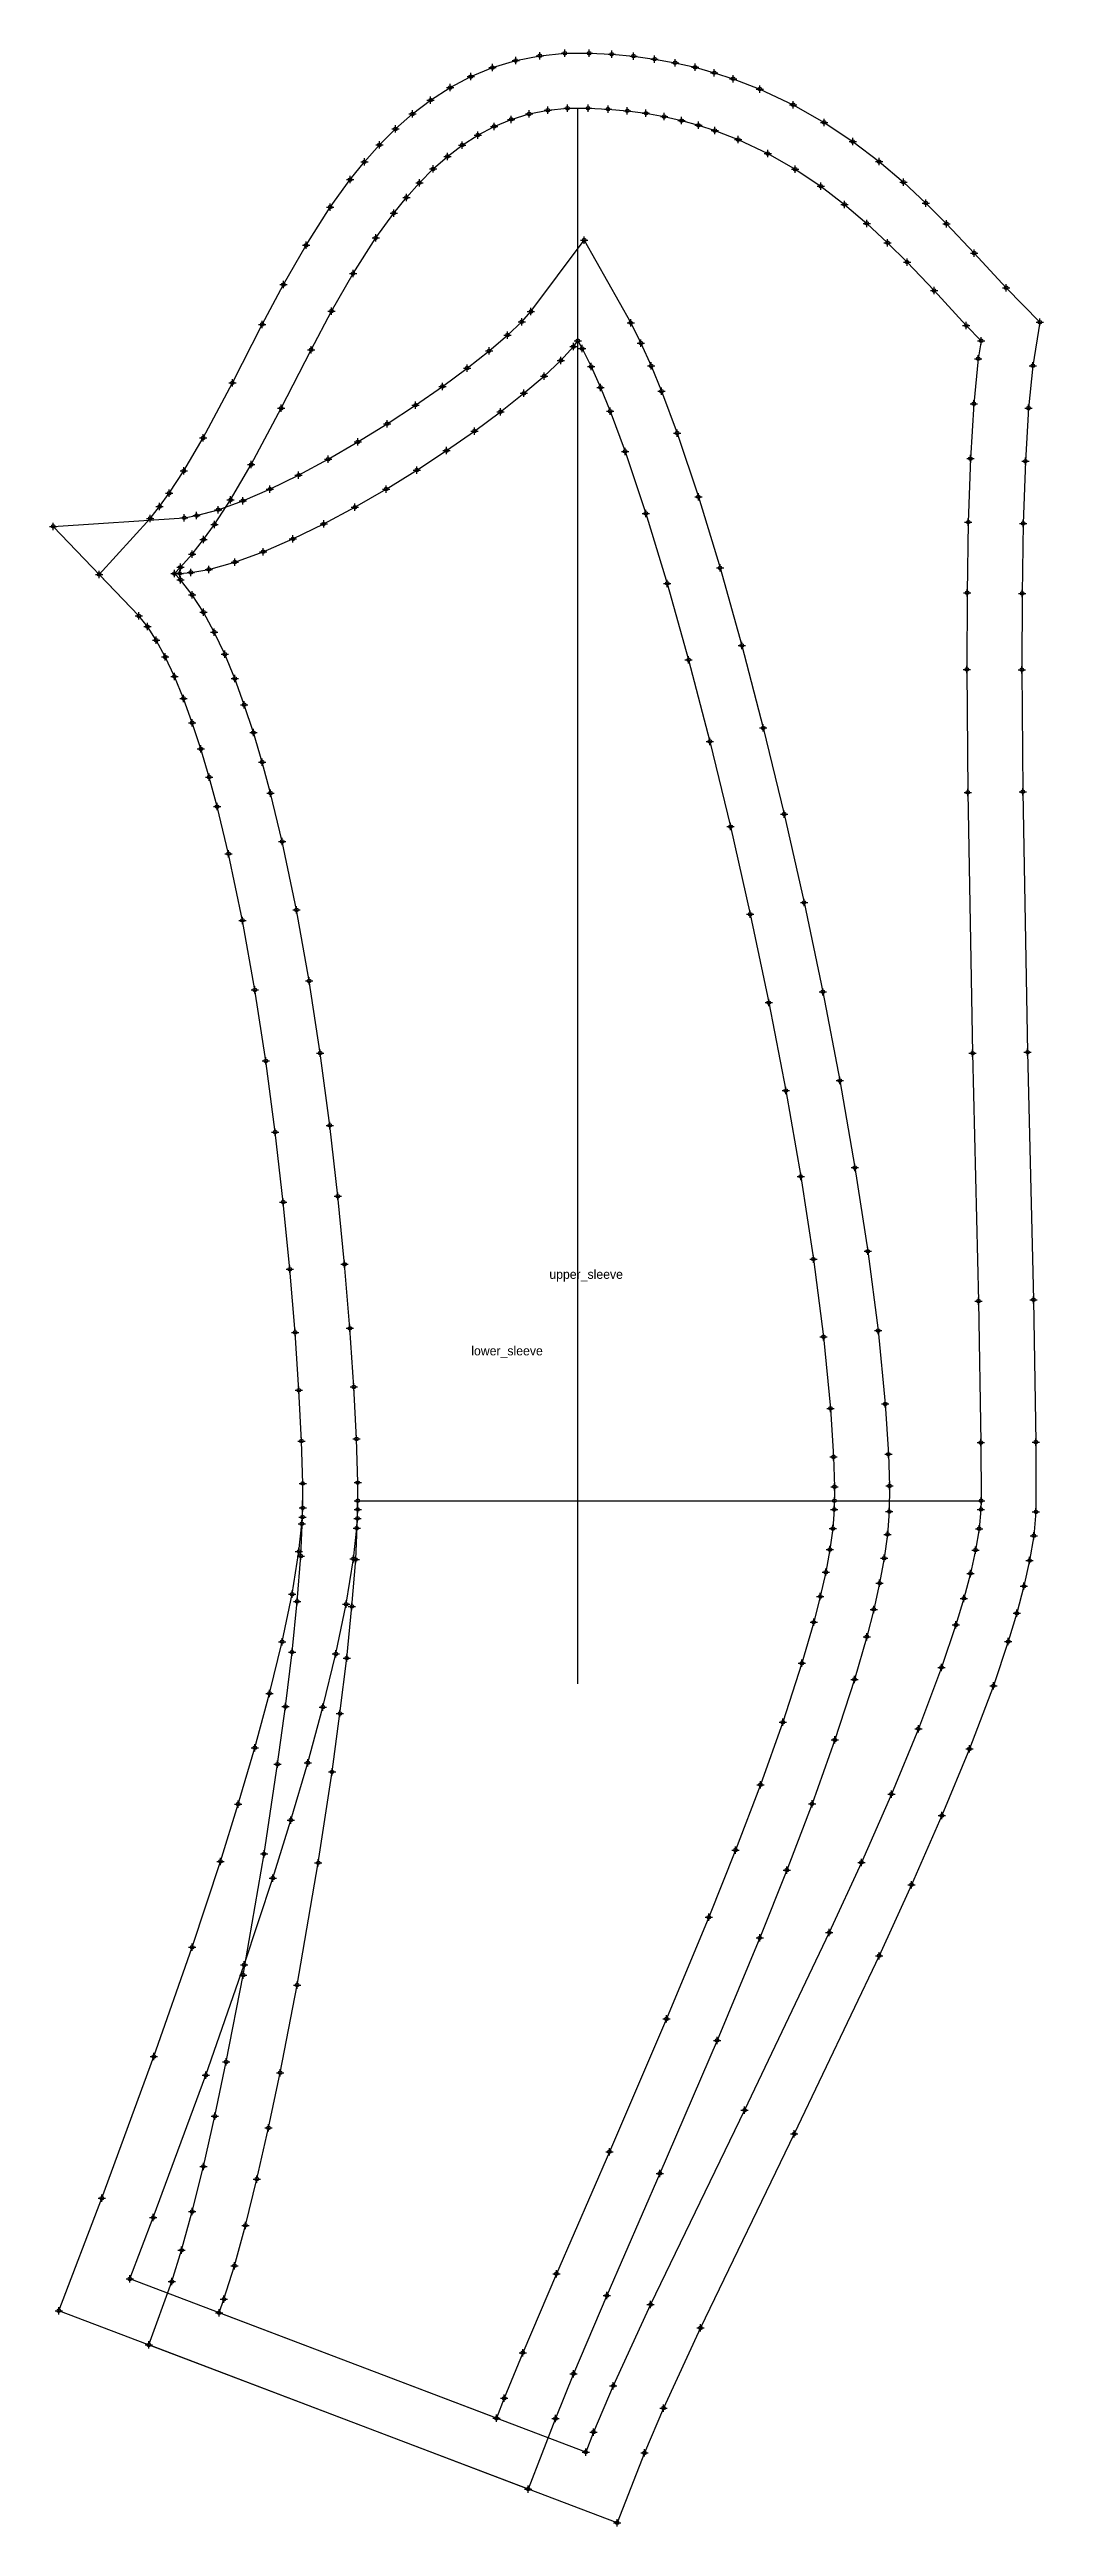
# Model space of a CAD drawing. Extents: x -1 to 769, y -1 to 1480.
# Drawn here: x -1 to 270, y -1 to 675 of the extents above; entities that cross this region are included whole.
import ezdxf

# ---------------------------------------------------------------- set-up
doc = ezdxf.new("R2010")
doc.units = 0
doc.header["$PDMODE"] = 34
for name, color, linetype in [('1', 250, 'CONTINUOUS'), ('14', 250, 'CONTINUOUS'), ('15', 250, 'CONTINUOUS'), ('2', 250, 'CONTINUOUS'), ('3', 250, 'CONTINUOUS'), ('7', 250, 'CONTINUOUS'), ('8', 250, 'CONTINUOUS'), ('84', 250, 'CONTINUOUS'), ('85', 250, 'CONTINUOUS'), ('87', 250, 'CONTINUOUS')]:
    doc.layers.add(name, color=color, linetype=linetype)

# ---------------------------------------------------------------- blocks, each defined once
blk = doc.blocks.new('LOWER_SLEEVE')
at = {"layer": '1'}
blk.add_lwpolyline([(0.27, 544.99), (36.02, 547.33), (39.39, 547.92), (45.26, 549.54), (52, 551.99), (59.39, 555.18), (67.21, 559), (75.26, 563.32), (83.37, 568.02), (91.38, 572.98), (99.12, 578.08), (106.43, 583.18), (113.16, 588.16), (119.13, 592.88), (124.17, 597.18), (128.04, 600.83), (130.57, 603.59), (145.09, 623.12), (157.77, 600.55), (160.54, 595.02), (163.32, 588.78), (166.14, 581.87), (170.41, 570.46), (176.22, 553.09), (182.13, 533.65), (188.05, 512.48), (193.91, 489.97), (199.6, 466.46), (205.04, 442.34), (210.14, 417.98), (214.8, 393.75), (218.93, 370.02), (222.44, 347.16), (225.23, 325.53), (227.2, 305.5), (228.04, 291.77), (228.32, 283.15), (228.3, 276.14), (227.82, 269.91), (226.93, 263.4), (225.67, 256.59), (224.07, 249.46), (222.16, 242), (218.82, 230.35), (213.44, 213.82), (207.22, 196.39), (200.33, 178.3), (192.95, 159.8), (181.35, 131.85), (165.74, 95.55), (151.26, 62.2), (142.2, 40.86), (137.23, 28.64), (129.81, 9.42), (26.32, 48.74), (32.63, 66.02), (35.3, 74.56), (38.19, 85.14), (41.22, 97.44), (44.32, 111.16), (47.44, 125.98), (52.05, 149.66), (57.76, 182.71), (61.46, 207.21), (63.6, 222.92), (65.4, 237.82), (66.81, 251.62), (67.79, 264), (68.29, 274.64), (68.31, 283.84), (67.97, 295.4), (67.28, 309.27), (66.23, 325.03), (64.8, 342.27), (63, 360.62), (60.81, 379.69), (58.23, 399.11), (55.25, 418.5), (51.87, 437.48), (48.08, 455.67), (44.98, 468.5), (42.81, 476.58), (40.54, 484.24), (38.2, 491.41), (35.78, 498.03), (33.31, 504.04), (30.82, 509.35), (28.34, 513.91), (25.95, 517.62), (23.64, 520.56), (0.27, 544.99)], close=True, dxfattribs=at)
at = {"layer": '14'}
blk.add_lwpolyline([(33.34, 532.12), (34.76, 532.15), (37.79, 532.41), (42.68, 533.26), (49.83, 535.24), (57.54, 538.04), (65.66, 541.55), (74.04, 545.64), (82.57, 550.22), (91.08, 555.15), (99.45, 560.34), (107.53, 565.66), (115.19, 571), (122.27, 576.25), (128.65, 581.29), (134.19, 586.01), (138.73, 590.29), (142.15, 594.03), (143.34, 595.62), (144.52, 593.52), (146.97, 588.61), (149.53, 582.89), (152.17, 576.41), (156.26, 565.46), (161.93, 548.53), (167.73, 529.44), (173.57, 508.58), (179.36, 486.31), (184.99, 463.05), (190.38, 439.15), (195.43, 415.02), (200.05, 391.04), (204.13, 367.59), (207.59, 345.06), (210.32, 323.84), (212.24, 304.3), (213.06, 291.07), (213.32, 282.93), (213.3, 276.73), (212.9, 271.51), (212.11, 265.78), (210.97, 259.59), (209.48, 252.96), (207.68, 245.93), (204.47, 234.74), (199.24, 218.66), (193.14, 201.58), (186.36, 183.75), (179.05, 165.46), (167.53, 137.69), (151.96, 101.47), (137.5, 68.18), (128.35, 46.62), (123.28, 34.17), (121.19, 28.74), (45.49, 57.51), (46.84, 61.2), (49.7, 70.35), (52.71, 81.37), (55.82, 93.99), (58.98, 107.96), (62.14, 123), (66.8, 146.95), (72.57, 180.32), (76.31, 205.08), (78.48, 221.01), (80.31, 236.16), (81.75, 250.26), (82.76, 263.05), (83.29, 274.27), (83.31, 284.04), (82.96, 295.99), (82.26, 310.15), (81.19, 326.15), (79.74, 343.62), (77.92, 362.21), (75.7, 381.54), (73.08, 401.24), (70.05, 420.96), (66.6, 440.32), (62.72, 458.96), (59.51, 472.21), (57.25, 480.65), (54.87, 488.7), (52.37, 496.32), (49.77, 503.46), (47.05, 510.08), (44.21, 516.13), (41.25, 521.56), (38.18, 526.33), (34.98, 530.4), (33.34, 532.12)], close=True, dxfattribs=at)
at = {"layer": '2'}
for p in [(145.09, 623.12), (143.34, 595.62), (0.27, 544.99), (0.27, 544.99), (33.34, 532.12), (33.34, 532.12), (34.98, 530.4), (23.64, 520.56), (83.34, 279.12), (213.32, 282.93), (213.34, 279.12), (228.32, 283.15), (68.29, 274.64), (83.29, 274.27), (45.49, 57.51), (26.32, 48.74), (121.19, 28.74), (129.81, 9.42)]:
    blk.add_point(p, dxfattribs=at)
at = {"layer": '3'}
for p in [(130.57, 603.59), (124.17, 597.18), (128.04, 600.83), (157.77, 600.55), (160.54, 595.02), (113.16, 588.16), (119.13, 592.88), (138.73, 590.29), (142.15, 594.03), (144.52, 593.52), (146.97, 588.61), (163.32, 588.78), (106.43, 583.18), (128.65, 581.29), (134.19, 586.01), (149.53, 582.89), (166.14, 581.87), (99.12, 578.08), (122.27, 576.25), (152.17, 576.41), (83.37, 568.02), (91.38, 572.98), (115.19, 571), (170.41, 570.46), (75.26, 563.32), (107.53, 565.66), (156.26, 565.46), (59.39, 555.18), (67.21, 559), (91.08, 555.15), (99.45, 560.34), (39.39, 547.92), (45.26, 549.54), (52, 551.99), (82.57, 550.22), (161.93, 548.53), (176.22, 553.09), (36.02, 547.33), (65.66, 541.55), (74.04, 545.64), (49.83, 535.24), (57.54, 538.04), (34.76, 532.15), (37.79, 532.41), (42.68, 533.26), (167.73, 529.44), (182.13, 533.65), (38.18, 526.33), (41.25, 521.56), (25.95, 517.62), (28.34, 513.91), (44.21, 516.13), (30.82, 509.35), (47.05, 510.08), (173.57, 508.58), (188.05, 512.48), (33.31, 504.04), (49.77, 503.46), (35.78, 498.03), (52.37, 496.32), (38.2, 491.41), (54.87, 488.7), (193.91, 489.97), (40.54, 484.24), (57.25, 480.65), (179.36, 486.31), (42.81, 476.58), (44.98, 468.5), (59.51, 472.21), (199.6, 466.46), (184.99, 463.05), (48.08, 455.67), (62.72, 458.96), (66.6, 440.32), (205.04, 442.34), (51.87, 437.48), (190.38, 439.15), (70.05, 420.96), (55.25, 418.5), (195.43, 415.02), (210.14, 417.98), (58.23, 399.11), (73.08, 401.24), (214.8, 393.75), (200.05, 391.04), (60.81, 379.69), (75.7, 381.54), (204.13, 367.59), (218.93, 370.02), (63, 360.62), (77.92, 362.21), (207.59, 345.06), (222.44, 347.16), (64.8, 342.27), (79.74, 343.62), (66.23, 325.03), (81.19, 326.15), (225.23, 325.53), (210.32, 323.84), (67.28, 309.27), (82.26, 310.15), (212.24, 304.3), (227.2, 305.5), (67.97, 295.4), (82.96, 295.99), (213.06, 291.07), (228.04, 291.77), (83.31, 284.04), (68.31, 283.84), (212.9, 271.51), (213.3, 276.73), (228.3, 276.14), (67.79, 264), (212.11, 265.78), (227.82, 269.91), (82.76, 263.05), (210.97, 259.59), (226.93, 263.4), (66.81, 251.62), (81.75, 250.26), (209.48, 252.96), (225.67, 256.59), (207.68, 245.93), (224.07, 249.46), (65.4, 237.82), (222.16, 242), (80.31, 236.16), (204.47, 234.74), (218.82, 230.35), (63.6, 222.92), (78.48, 221.01), (199.24, 218.66), (213.44, 213.82), (61.46, 207.21), (76.31, 205.08), (193.14, 201.58), (207.22, 196.39), (57.76, 182.71), (186.36, 183.75), (72.57, 180.32), (200.33, 178.3), (179.05, 165.46), (192.95, 159.8), (52.05, 149.66), (66.8, 146.95), (167.53, 137.69), (181.35, 131.85), (47.44, 125.98), (62.14, 123), (44.32, 111.16), (58.98, 107.96), (151.96, 101.47), (41.22, 97.44), (165.74, 95.55), (55.82, 93.99), (38.19, 85.14), (52.71, 81.37), (35.3, 74.56), (49.7, 70.35), (137.5, 68.18), (32.63, 66.02), (46.84, 61.2), (151.26, 62.2), (128.35, 46.62), (142.2, 40.86), (123.28, 34.17), (137.23, 28.64)]:
    blk.add_point(p, dxfattribs=at)
at = {"layer": '7'}
blk.add_line((143.34, 229.12), (143.34, 595.62), dxfattribs=at)
at = {"layer": '8', "linetype": 'DASHDOT2'}
blk.add_lwpolyline([(83.34, 279.12), (213.34, 279.12)], dxfattribs=at)
at = {"layer": '84'}
blk.add_lwpolyline([(0.27, 544.99), (36.02, 547.33), (39.39, 547.92), (45.26, 549.54), (52, 551.99), (59.39, 555.18), (67.21, 559), (75.26, 563.32), (83.37, 568.02), (91.38, 572.98), (99.12, 578.08), (106.43, 583.18), (113.16, 588.16), (119.13, 592.88), (124.17, 597.18), (128.04, 600.83), (130.57, 603.59), (145.09, 623.12), (157.77, 600.55), (160.54, 595.02), (163.32, 588.78), (166.14, 581.87), (170.41, 570.46), (176.22, 553.09), (182.13, 533.65), (188.05, 512.48), (193.91, 489.97), (199.6, 466.46), (205.04, 442.34), (210.14, 417.98), (214.8, 393.75), (218.93, 370.02), (222.44, 347.16), (225.23, 325.53), (227.2, 305.5), (228.04, 291.77), (228.32, 283.15), (228.3, 276.14), (227.82, 269.91), (226.93, 263.4), (225.67, 256.59), (224.07, 249.46), (222.16, 242), (218.82, 230.35), (213.44, 213.82), (207.22, 196.39), (200.33, 178.3), (192.95, 159.8), (181.35, 131.85), (165.74, 95.55), (151.26, 62.2), (142.2, 40.86), (137.23, 28.64), (129.81, 9.42), (26.32, 48.74), (32.63, 66.02), (35.3, 74.56), (38.19, 85.14), (41.22, 97.44), (44.32, 111.16), (47.44, 125.98), (52.05, 149.66), (57.76, 182.71), (61.46, 207.21), (63.6, 222.92), (65.4, 237.82), (66.81, 251.62), (67.79, 264), (68.29, 274.64), (68.31, 283.84), (67.97, 295.4), (67.28, 309.27), (66.23, 325.03), (64.8, 342.27), (63, 360.62), (60.81, 379.69), (58.23, 399.11), (55.25, 418.5), (51.87, 437.48), (48.08, 455.67), (44.98, 468.5), (42.81, 476.58), (40.54, 484.24), (38.2, 491.41), (35.78, 498.03), (33.31, 504.04), (30.82, 509.35), (28.34, 513.91), (25.95, 517.62), (23.64, 520.56), (0.27, 544.99)], close=True, dxfattribs=at)
at = {"layer": '85'}
blk.add_lwpolyline([(83.34, 279.12), (213.34, 279.12)], dxfattribs=at)
at = {"layer": '87'}
blk.add_lwpolyline([(33.34, 532.12), (34.76, 532.15), (37.79, 532.41), (42.68, 533.26), (49.83, 535.24), (57.54, 538.04), (65.66, 541.55), (74.04, 545.64), (82.57, 550.22), (91.08, 555.15), (99.45, 560.34), (107.53, 565.66), (115.19, 571), (122.27, 576.25), (128.65, 581.29), (134.19, 586.01), (138.73, 590.29), (142.15, 594.03), (143.34, 595.62), (144.52, 593.52), (146.97, 588.61), (149.53, 582.89), (152.17, 576.41), (156.26, 565.46), (161.93, 548.53), (167.73, 529.44), (173.57, 508.58), (179.36, 486.31), (184.99, 463.05), (190.38, 439.15), (195.43, 415.02), (200.05, 391.04), (204.13, 367.59), (207.59, 345.06), (210.32, 323.84), (212.24, 304.3), (213.06, 291.07), (213.32, 282.93), (213.3, 276.73), (212.9, 271.51), (212.11, 265.78), (210.97, 259.59), (209.48, 252.96), (207.68, 245.93), (204.47, 234.74), (199.24, 218.66), (193.14, 201.58), (186.36, 183.75), (179.05, 165.46), (167.53, 137.69), (151.96, 101.47), (137.5, 68.18), (128.35, 46.62), (123.28, 34.17), (121.19, 28.74), (45.49, 57.51), (46.84, 61.2), (49.7, 70.35), (52.71, 81.37), (55.82, 93.99), (58.98, 107.96), (62.14, 123), (66.8, 146.95), (72.57, 180.32), (76.31, 205.08), (78.48, 221.01), (80.31, 236.16), (81.75, 250.26), (82.76, 263.05), (83.29, 274.27), (83.31, 284.04), (82.96, 295.99), (82.26, 310.15), (81.19, 326.15), (79.74, 343.62), (77.92, 362.21), (75.7, 381.54), (73.08, 401.24), (70.05, 420.96), (66.6, 440.32), (62.72, 458.96), (59.51, 472.21), (57.25, 480.65), (54.87, 488.7), (52.37, 496.32), (49.77, 503.46), (47.05, 510.08), (44.21, 516.13), (41.25, 521.56), (38.18, 526.33), (34.98, 530.4), (33.34, 532.12)], close=True, dxfattribs=at)
at = {"layer": '15'}
blk.add_text('lower_sleeve', height=2.5, dxfattribs=at).set_placement((114.29, 318.77))
blk = doc.blocks.new('UPPER_SLEEVE')
at = {"layer": '1'}
blk.add_lwpolyline([(12.81, 531.88), (26.74, 547.15), (29.3, 550.39), (31.91, 554.03), (35.89, 560.11), (41.16, 569.14), (49.13, 584.14), (57.29, 600.1), (63.06, 610.95), (69.24, 621.68), (75.81, 632.13), (81.23, 639.6), (85.13, 644.45), (89.23, 649.06), (93.6, 653.44), (98.25, 657.54), (103.21, 661.33), (108.5, 664.73), (114.14, 667.71), (120.11, 670.18), (126.4, 672.1), (132.98, 673.41), (139.78, 674.08), (146.44, 674.1), (152.58, 673.83), (158.53, 673.3), (164.3, 672.51), (169.9, 671.49), (175.32, 670.25), (180.57, 668.79), (185.7, 667.12), (193, 664.33), (202.07, 660.04), (210.51, 655.21), (218.31, 650), (225.51, 644.51), (232.14, 638.88), (238.24, 633.2), (243.88, 627.58), (251.46, 619.56), (260.19, 610.08), (269.34, 600.7), (267.44, 588.8), (266.27, 577.25), (265.41, 562.77), (264.84, 545.78), (264.54, 526.7), (264.47, 505.88), (264.71, 472.59), (266.03, 401.48), (267.6, 333.93), (268.27, 295.1), (268.3, 276.04), (267.69, 269.54), (266.58, 262.79), (265.03, 255.75), (263.08, 248.38), (260.75, 240.65), (256.68, 228.56), (250.17, 211.36), (242.66, 193.18), (234.38, 174.29), (225.54, 154.93), (202.39, 106.32), (176.78, 53.38), (166.74, 31.52), (161.5, 19.28), (154.06, 0.2), (1.83, 58.05), (13.52, 88.76), (27.74, 127.42), (38.17, 157.25), (45.87, 180.69), (50.73, 196.31), (55.24, 211.68), (59.28, 226.53), (62.71, 240.6), (65.42, 253.59), (67.3, 265.24), (68.08, 272.8), (68.31, 277.14), (68.31, 283.82), (67.97, 295.4), (67.28, 309.27), (66.23, 325.03), (64.8, 342.27), (63, 360.62), (60.81, 379.69), (58.23, 399.11), (55.25, 418.5), (51.87, 437.48), (48.08, 455.67), (44.98, 468.5), (42.81, 476.58), (40.54, 484.24), (38.2, 491.41), (35.78, 498.03), (33.31, 504.04), (30.82, 509.35), (28.34, 513.91), (25.95, 517.62), (23.64, 520.56), (12.81, 531.88)], close=True, dxfattribs=at)
at = {"layer": '14'}
blk.add_lwpolyline([(33.34, 532.12), (34.98, 533.81), (38.18, 537.44), (41.28, 541.36), (44.28, 545.54), (48.66, 552.22), (54.26, 561.83), (62.43, 577.21), (70.6, 593.17), (76.2, 603.72), (82.04, 613.97), (88.22, 623.7), (93.15, 630.49), (96.58, 634.76), (100.16, 638.77), (103.88, 642.51), (107.77, 645.94), (111.83, 649.03), (116.08, 651.77), (120.52, 654.11), (125.18, 656.05), (130.06, 657.53), (135.18, 658.55), (140.55, 659.08), (146.13, 659.1), (151.58, 658.86), (156.85, 658.39), (161.94, 657.7), (166.87, 656.8), (171.64, 655.7), (176.24, 654.43), (180.69, 652.98), (187.11, 650.52), (195.13, 646.73), (202.61, 642.45), (209.59, 637.79), (216.1, 632.83), (222.17, 627.67), (227.83, 622.4), (233.13, 617.11), (240.5, 609.32), (249.3, 599.77), (253.34, 595.62), (252.56, 590.74), (251.32, 578.45), (250.43, 563.47), (249.85, 546.15), (249.54, 526.85), (249.47, 505.93), (249.71, 472.4), (251.03, 401.2), (252.61, 333.58), (253.27, 294.96), (253.34, 279.12), (253.3, 276.73), (252.8, 271.45), (251.84, 265.63), (250.45, 259.28), (248.64, 252.46), (246.45, 245.2), (242.56, 233.61), (236.22, 216.88), (228.86, 199.06), (220.69, 180.42), (211.94, 161.27), (188.85, 112.77), (163.21, 59.77), (153.03, 37.61), (147.62, 24.95), (145.49, 19.51), (21.19, 66.74), (27.57, 83.5), (41.86, 122.35), (52.37, 152.44), (60.16, 176.12), (65.09, 191.97), (69.68, 207.6), (73.8, 222.79), (77.34, 237.29), (80.17, 250.86), (82.18, 263.28), (83.04, 271.63), (83.31, 276.74), (83.31, 284.04), (82.96, 295.99), (82.26, 310.15), (81.19, 326.15), (79.74, 343.62), (77.92, 362.21), (75.7, 381.54), (73.08, 401.24), (70.05, 420.96), (66.6, 440.32), (62.72, 458.96), (59.51, 472.21), (57.25, 480.65), (54.87, 488.7), (52.37, 496.32), (49.77, 503.46), (47.05, 510.08), (44.21, 516.13), (41.25, 521.56), (38.18, 526.33), (34.98, 530.4), (33.34, 532.12)], close=True, dxfattribs=at)
at = {"layer": '2'}
for p in [(139.78, 674.08), (140.55, 659.08), (253.34, 595.62), (269.34, 600.7), (12.81, 531.88), (12.81, 531.88), (33.34, 532.12), (33.34, 532.12), (34.98, 530.4), (23.64, 520.56), (268.27, 295.1), (68.31, 277.14), (83.34, 279.12), (253.34, 279.12), (253.34, 279.12), (83.31, 276.74), (21.19, 66.74), (1.83, 58.05), (145.49, 19.51), (154.06, 0.2)]:
    blk.add_point(p, dxfattribs=at)
at = {"layer": '3'}
for p in [(120.11, 670.18), (126.4, 672.1), (132.98, 673.41), (146.44, 674.1), (152.58, 673.83), (158.53, 673.3), (164.3, 672.51), (169.9, 671.49), (175.32, 670.25), (108.5, 664.73), (114.14, 667.71), (180.57, 668.79), (185.7, 667.12), (193, 664.33), (98.25, 657.54), (103.21, 661.33), (125.18, 656.05), (130.06, 657.53), (135.18, 658.55), (146.13, 659.1), (151.58, 658.86), (156.85, 658.39), (161.94, 657.7), (166.87, 656.8), (171.64, 655.7), (202.07, 660.04), (89.23, 649.06), (93.6, 653.44), (111.83, 649.03), (116.08, 651.77), (120.52, 654.11), (176.24, 654.43), (180.69, 652.98), (187.11, 650.52), (210.51, 655.21), (218.31, 650), (85.13, 644.45), (103.88, 642.51), (107.77, 645.94), (195.13, 646.73), (202.61, 642.45), (225.51, 644.51), (81.23, 639.6), (100.16, 638.77), (209.59, 637.79), (232.14, 638.88), (75.81, 632.13), (93.15, 630.49), (96.58, 634.76), (216.1, 632.83), (238.24, 633.2), (88.22, 623.7), (222.17, 627.67), (227.83, 622.4), (243.88, 627.58), (69.24, 621.68), (233.13, 617.11), (251.46, 619.56), (63.06, 610.95), (82.04, 613.97), (240.5, 609.32), (260.19, 610.08), (76.2, 603.72), (57.29, 600.1), (249.3, 599.77), (70.6, 593.17), (252.56, 590.74), (267.44, 588.8), (49.13, 584.14), (62.43, 577.21), (251.32, 578.45), (266.27, 577.25), (41.16, 569.14), (54.26, 561.83), (250.43, 563.47), (265.41, 562.77), (35.89, 560.11), (29.3, 550.39), (31.91, 554.03), (48.66, 552.22), (26.74, 547.15), (41.28, 541.36), (44.28, 545.54), (249.85, 546.15), (264.84, 545.78), (38.18, 537.44), (34.98, 533.81), (38.18, 526.33), (41.25, 521.56), (249.54, 526.85), (264.54, 526.7), (25.95, 517.62), (28.34, 513.91), (44.21, 516.13), (30.82, 509.35), (47.05, 510.08), (33.31, 504.04), (49.77, 503.46), (249.47, 505.93), (264.47, 505.88), (35.78, 498.03), (52.37, 496.32), (38.2, 491.41), (54.87, 488.7), (40.54, 484.24), (57.25, 480.65), (42.81, 476.58), (44.98, 468.5), (59.51, 472.21), (249.71, 472.4), (264.71, 472.59), (48.08, 455.67), (62.72, 458.96), (66.6, 440.32), (51.87, 437.48), (70.05, 420.96), (55.25, 418.5), (58.23, 399.11), (73.08, 401.24), (251.03, 401.2), (266.03, 401.48), (60.81, 379.69), (75.7, 381.54), (63, 360.62), (77.92, 362.21), (64.8, 342.27), (79.74, 343.62), (252.61, 333.58), (267.6, 333.93), (66.23, 325.03), (81.19, 326.15), (67.28, 309.27), (82.26, 310.15), (67.97, 295.4), (82.96, 295.99), (253.27, 294.96), (83.31, 284.04), (68.31, 283.82), (68.08, 272.8), (83.04, 271.63), (252.8, 271.45), (253.3, 276.73), (268.3, 276.04), (67.3, 265.24), (251.84, 265.63), (267.69, 269.54), (82.18, 263.28), (250.45, 259.28), (266.58, 262.79), (65.42, 253.59), (80.17, 250.86), (248.64, 252.46), (265.03, 255.75), (246.45, 245.2), (263.08, 248.38), (62.71, 240.6), (77.34, 237.29), (260.75, 240.65), (242.56, 233.61), (59.28, 226.53), (256.68, 228.56), (73.8, 222.79), (236.22, 216.88), (55.24, 211.68), (250.17, 211.36), (69.68, 207.6), (50.73, 196.31), (228.86, 199.06), (65.09, 191.97), (242.66, 193.18), (45.87, 180.69), (60.16, 176.12), (220.69, 180.42), (234.38, 174.29), (38.17, 157.25), (211.94, 161.27), (52.37, 152.44), (225.54, 154.93), (27.74, 127.42), (41.86, 122.35), (188.85, 112.77), (202.39, 106.32), (13.52, 88.76), (27.57, 83.5), (163.21, 59.77), (176.78, 53.38), (153.03, 37.61), (166.74, 31.52), (147.62, 24.95), (161.5, 19.28)]:
    blk.add_point(p, dxfattribs=at)
at = {"layer": '7'}
blk.add_line((143.34, 229.12), (143.34, 659.12), dxfattribs=at)
at = {"layer": '8', "linetype": 'DASHDOT2'}
blk.add_lwpolyline([(83.34, 279.12), (253.34, 279.12)], dxfattribs=at)
at = {"layer": '84'}
blk.add_lwpolyline([(12.81, 531.88), (26.74, 547.15), (29.3, 550.39), (31.91, 554.03), (35.89, 560.11), (41.16, 569.14), (49.13, 584.14), (57.29, 600.1), (63.06, 610.95), (69.24, 621.68), (75.81, 632.13), (81.23, 639.6), (85.13, 644.45), (89.23, 649.06), (93.6, 653.44), (98.25, 657.54), (103.21, 661.33), (108.5, 664.73), (114.14, 667.71), (120.11, 670.18), (126.4, 672.1), (132.98, 673.41), (139.78, 674.08), (146.44, 674.1), (152.58, 673.83), (158.53, 673.3), (164.3, 672.51), (169.9, 671.49), (175.32, 670.25), (180.57, 668.79), (185.7, 667.12), (193, 664.33), (202.07, 660.04), (210.51, 655.21), (218.31, 650), (225.51, 644.51), (232.14, 638.88), (238.24, 633.2), (243.88, 627.58), (251.46, 619.56), (260.19, 610.08), (269.34, 600.7), (267.44, 588.8), (266.27, 577.25), (265.41, 562.77), (264.84, 545.78), (264.54, 526.7), (264.47, 505.88), (264.71, 472.59), (266.03, 401.48), (267.6, 333.93), (268.27, 295.1), (268.3, 276.04), (267.69, 269.54), (266.58, 262.79), (265.03, 255.75), (263.08, 248.38), (260.75, 240.65), (256.68, 228.56), (250.17, 211.36), (242.66, 193.18), (234.38, 174.29), (225.54, 154.93), (202.39, 106.32), (176.78, 53.38), (166.74, 31.52), (161.5, 19.28), (154.06, 0.2), (1.83, 58.05), (13.52, 88.76), (27.74, 127.42), (38.17, 157.25), (45.87, 180.69), (50.73, 196.31), (55.24, 211.68), (59.28, 226.53), (62.71, 240.6), (65.42, 253.59), (67.3, 265.24), (68.08, 272.8), (68.31, 277.14), (68.31, 283.82), (67.97, 295.4), (67.28, 309.27), (66.23, 325.03), (64.8, 342.27), (63, 360.62), (60.81, 379.69), (58.23, 399.11), (55.25, 418.5), (51.87, 437.48), (48.08, 455.67), (44.98, 468.5), (42.81, 476.58), (40.54, 484.24), (38.2, 491.41), (35.78, 498.03), (33.31, 504.04), (30.82, 509.35), (28.34, 513.91), (25.95, 517.62), (23.64, 520.56), (12.81, 531.88)], close=True, dxfattribs=at)
at = {"layer": '85'}
blk.add_lwpolyline([(83.34, 279.12), (253.34, 279.12)], dxfattribs=at)
at = {"layer": '87'}
blk.add_lwpolyline([(33.34, 532.12), (34.98, 533.81), (38.18, 537.44), (41.28, 541.36), (44.28, 545.54), (48.66, 552.22), (54.26, 561.83), (62.43, 577.21), (70.6, 593.17), (76.2, 603.72), (82.04, 613.97), (88.22, 623.7), (93.15, 630.49), (96.58, 634.76), (100.16, 638.77), (103.88, 642.51), (107.77, 645.94), (111.83, 649.03), (116.08, 651.77), (120.52, 654.11), (125.18, 656.05), (130.06, 657.53), (135.18, 658.55), (140.55, 659.08), (146.13, 659.1), (151.58, 658.86), (156.85, 658.39), (161.94, 657.7), (166.87, 656.8), (171.64, 655.7), (176.24, 654.43), (180.69, 652.98), (187.11, 650.52), (195.13, 646.73), (202.61, 642.45), (209.59, 637.79), (216.1, 632.83), (222.17, 627.67), (227.83, 622.4), (233.13, 617.11), (240.5, 609.32), (249.3, 599.77), (253.34, 595.62), (252.56, 590.74), (251.32, 578.45), (250.43, 563.47), (249.85, 546.15), (249.54, 526.85), (249.47, 505.93), (249.71, 472.4), (251.03, 401.2), (252.61, 333.58), (253.27, 294.96), (253.34, 279.12), (253.3, 276.73), (252.8, 271.45), (251.84, 265.63), (250.45, 259.28), (248.64, 252.46), (246.45, 245.2), (242.56, 233.61), (236.22, 216.88), (228.86, 199.06), (220.69, 180.42), (211.94, 161.27), (188.85, 112.77), (163.21, 59.77), (153.03, 37.61), (147.62, 24.95), (145.49, 19.51), (21.19, 66.74), (27.57, 83.5), (41.86, 122.35), (52.37, 152.44), (60.16, 176.12), (65.09, 191.97), (69.68, 207.6), (73.8, 222.79), (77.34, 237.29), (80.17, 250.86), (82.18, 263.28), (83.04, 271.63), (83.31, 276.74), (83.31, 284.04), (82.96, 295.99), (82.26, 310.15), (81.19, 326.15), (79.74, 343.62), (77.92, 362.21), (75.7, 381.54), (73.08, 401.24), (70.05, 420.96), (66.6, 440.32), (62.72, 458.96), (59.51, 472.21), (57.25, 480.65), (54.87, 488.7), (52.37, 496.32), (49.77, 503.46), (47.05, 510.08), (44.21, 516.13), (41.25, 521.56), (38.18, 526.33), (34.98, 530.4), (33.34, 532.12)], close=True, dxfattribs=at)
at = {"layer": '15'}
blk.add_text('upper_sleeve', height=2.5, dxfattribs=at).set_placement((135.58, 339.65))

msp = doc.modelspace()

# ---------------------------------------------------------------- block references
at = {"layer": '1'}
for name in ['UPPER_SLEEVE', 'LOWER_SLEEVE']:
    msp.add_blockref(name, (0, 0), dxfattribs=at)

doc.saveas('drawing.dxf')
